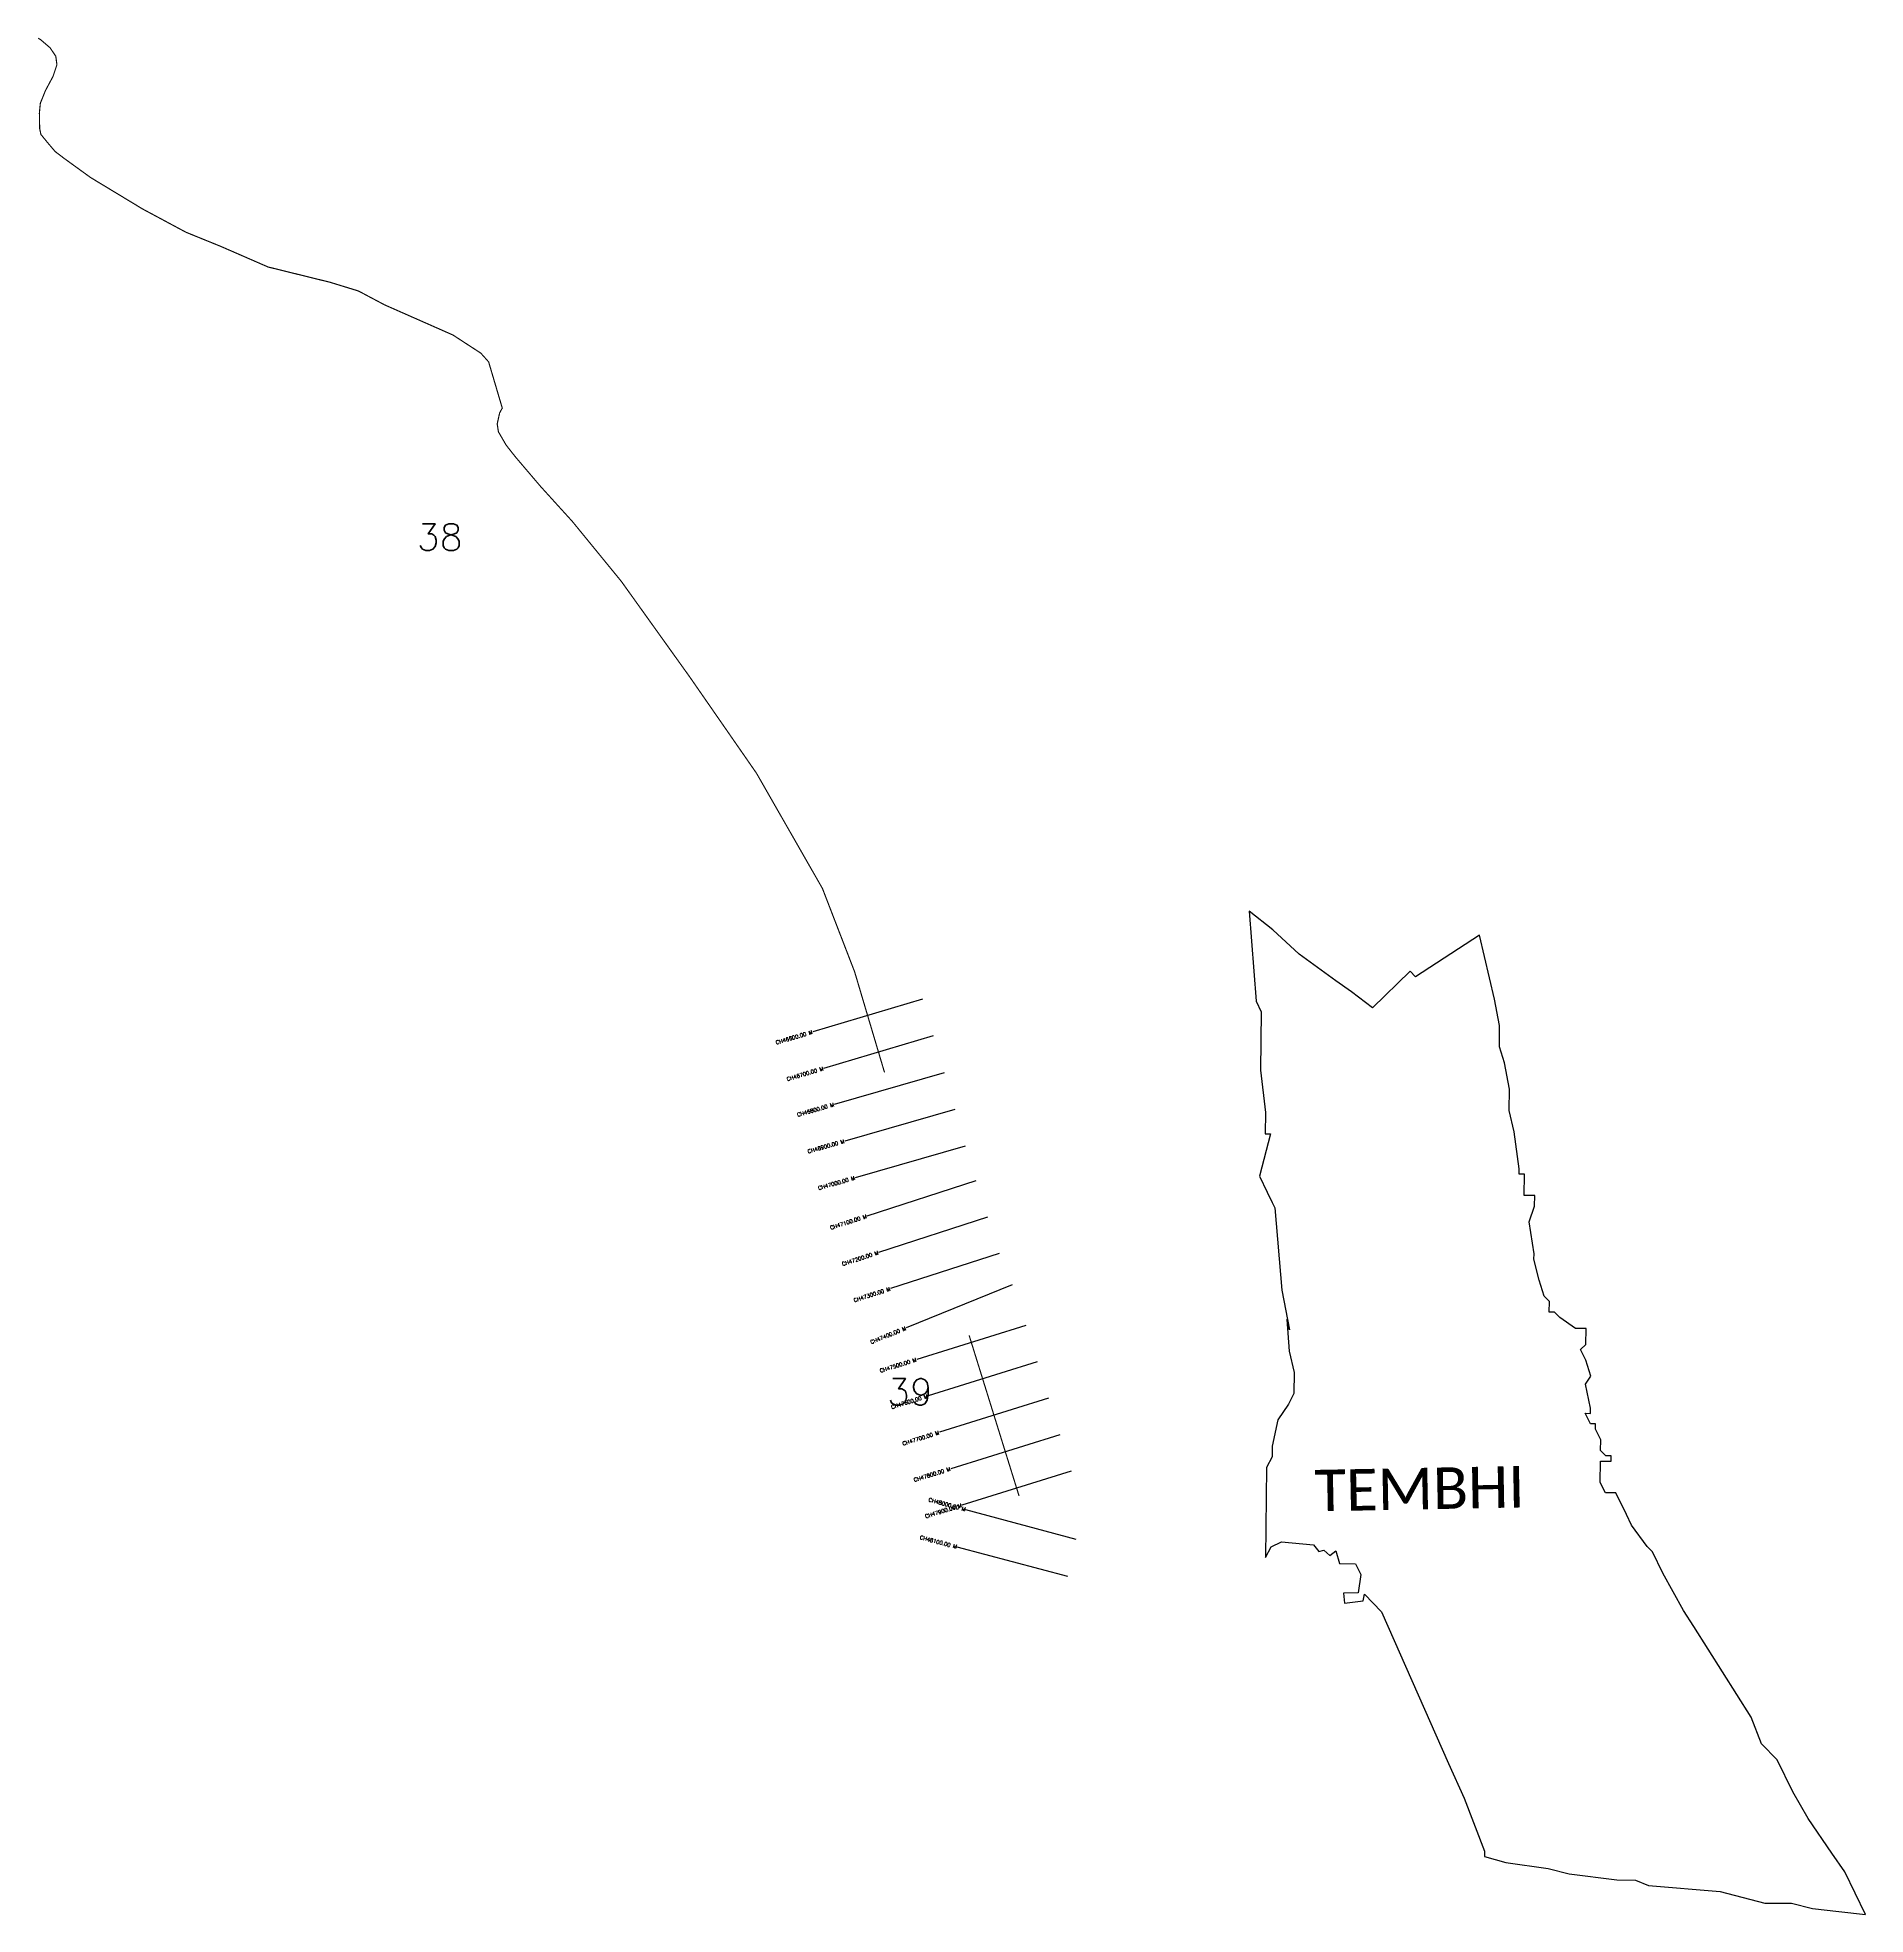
# Model space of a CAD drawing. Header units: metres. Extents: x 255289 to 260083, y 2188872 to 2193793.
import ezdxf
from ezdxf.enums import TextEntityAlignment as Align

# ---------------------------------------------------------------- set-up
doc = ezdxf.new("R2010")
doc.units = ezdxf.units.M
for name, color, linetype in [('CS', 134, 'Continuous'), ('CSMark', 6, 'Continuous'), ('NATURALLY PROTECTED', 3, 'Continuous'), ('village', 3, 'Continuous'), ('VILLAGE NAME', 250, 'Continuous')]:
    doc.layers.add(name, color=color, linetype=linetype)
doc.styles.get("Standard").update_dxf_attribs({"font": 'simplex.shx'})

msp = doc.modelspace()

# ---------------------------------------------------------------- linework, layer by layer
at = {"color": 6, "flags": 128}
msp.add_lwpolyline([(258790, 2191248.9), (258888.3, 2191345)], dxfattribs=at)
at = {"layer": 'CS'}
for p, q in [((257609.8, 2191271.6), (257322.2, 2191186.1)), ((257638.3, 2191175.7), (257350.7, 2191090.2)), ((257666.8, 2191078.2), (257378.4, 2190995.8)), ((257694.3, 2190982.1), (257405.9, 2190899.6)), ((257721.8, 2190885.9), (257433.3, 2190803.5)), ((257749.5, 2190795.3), (257464.1, 2190702.9)), ((257780.3, 2190700.2), (257494.9, 2190607.7)), ((257811.2, 2190605), (257525.8, 2190512.6)), ((257845, 2190522.6), (257567.1, 2190409.7)), ((257881.2, 2190416), (257594.7, 2190326.9)), ((257910.9, 2190320.5), (257624.4, 2190231.4)), ((257940.6, 2190225), (257654.1, 2190135.9)), ((257970.3, 2190129.5), (257683.8, 2190040.5)), ((258000, 2190034), (257713.5, 2189945)), ((258013.1, 2189854.4), (257723.6, 2189933)), ((257990.9, 2189757.6), (257701, 2189834.9))]:
    msp.add_line(p, q, dxfattribs=at)
at = {"layer": 'NATURALLY PROTECTED', "const_width": 3, "flags": 128}
for points in [[(255290.8, 2193791.7), (255297.7, 2193787.3), (255322.3, 2193766.2), (255337.2, 2193744.1), (255340.2, 2193721.9), (255330, 2193691.3), (255310, 2193654), (255296.6, 2193620.6), (255294.2, 2193594.7), (255294.9, 2193554.9), (255298.1, 2193539.1), (255299.2, 2193537.8), (255318.4, 2193514.4), (255335.5, 2193494.3), (255359.1, 2193476.3), (255428.6, 2193426), (255565, 2193343.5), (255678.6, 2193282.6), (255769.9, 2193245.5), (255893.9, 2193191.5), (256056.5, 2193151.4), (256131, 2193128.5), (256199, 2193092.4), (256378.7, 2193013.1), (256451.7, 2192965.6), (256472.2, 2192942.7), (256508, 2192821.6), (256508, 2192821.6), (256508, 2192821.6), (256508, 2192821.6), (256508, 2192821.6), (256508, 2192821.6), (256501, 2192808.7), (256494.7, 2192779.8), (256497.9, 2192759.3), (256518.1, 2192724.5), (256542, 2192694.1), (256608.4, 2192616.1), (256692, 2192524), (256820.3, 2192367), (256998.9, 2192117.5), (257174.6, 2191864.1), (257347.5, 2191562), (257431.9, 2191343.5), (257510.4, 2191079.4)], [(257732.2, 2190390.1), (257863.1, 2189969.1)]]:
    msp.add_lwpolyline(points, dxfattribs=at)
at = {"layer": 'village', "color": 6}
msp.add_lwpolyline([(258790, 2191248.9), (258734.9, 2191291.2), (258693.6, 2191319.4), (258597.2, 2191390), (258528.5, 2191453.3), (258466.6, 2191502.6), (258484.7, 2191266.3), (258498.2, 2191238.4), (258496.5, 2191085.6), (258509.1, 2190974.4), (258508.5, 2190918.8), (258522.4, 2190918.6), (258493.3, 2190807.9), (258513.6, 2190766), (258527.2, 2190738.1), (258534, 2190724.1), (258552.4, 2190508.6), (258572, 2190404.3), (258565.4, 2190432.1), (258571.3, 2190348.7), (258584.6, 2190293), (258584, 2190237.4), (258569.7, 2190209.9), (258541.5, 2190168.5), (258526.8, 2190099.3), (258526.5, 2190071.5), (258512.3, 2190043.8), (258509.6, 2189807.8), (258523.8, 2189835.4), (258551.7, 2189849), (258635, 2189841.1), (258649.1, 2189823.8), (258662.4, 2189827), (258677.7, 2189813.3), (258693.9, 2189825.1), (258703.8, 2189791.7), (258745.5, 2189791.2), (258759.1, 2189763.3), (258752.6, 2189714.8), (258713.6, 2189714.3), (258716.1, 2189688.1), (258765.2, 2189693.8), (258768.9, 2189711.2), (258813.5, 2189665.4), (258989.4, 2189267.6), (259030.1, 2189176.9), (259084, 2189037.4), (259083.8, 2189023.5), (259139.6, 2189007.5), (259250.5, 2188992.3), (259305.9, 2188977.8), (259430.8, 2188962.5), (259479.4, 2188961.9), (259514, 2188947.6), (259701.2, 2188931.5), (259819.1, 2188901.6), (259888.5, 2188901.6), (259943.9, 2188887.1), (260013.2, 2188879.4), (260082.6, 2188871.6), (260028.3, 2188983.4), (259994.2, 2189032.4), (259932.7, 2189123.4), (259891.8, 2189193.3), (259851.1, 2189277.1), (259809.9, 2189319.2), (259783, 2189389), (259632.9, 2189626.9), (259605.6, 2189668.9), (259551.1, 2189766.7), (259524, 2189822.6), (259510.3, 2189836.7), (259469.2, 2189892.7), (259455.7, 2189920.6), (259428, 2189976.8), (259400.7, 2189976.8), (259387.2, 2190004.7), (259387.8, 2190060), (259415.6, 2190060), (259415.8, 2190073.9), (259401.9, 2190074), (259388.1, 2190088.1), (259388.5, 2190115.9), (259374.9, 2190143.8), (259375.1, 2190157.7), (259361.2, 2190157.8), (259347.6, 2190185.8), (259361.5, 2190185.6), (259361.6, 2190199.5), (259348.5, 2190262.2), (259362.6, 2190282.9), (259349.2, 2190324.7), (259335.6, 2190352.6), (259349.7, 2190366.4), (259350.2, 2190408), (259322.4, 2190408.3), (259281, 2190436.6), (259267.3, 2190450.6), (259253.4, 2190450.8), (259253.7, 2190478.6), (259240, 2190492.6), (259226.6, 2190534.5), (259213.3, 2190590.2), (259213.5, 2190604.1), (259200.6, 2190687.5), (259214.9, 2190729.1), (259215.2, 2190757.1), (259187.5, 2190757.1), (259188.1, 2190812.7), (259174.2, 2190812.9), (259174.4, 2190826.8), (259161.6, 2190924.1), (259148.3, 2190979.9), (259149, 2191035.4), (259135.9, 2191105), (259123.2, 2191146.9), (259123.2, 2191202.4), (259110, 2191272), (259096.8, 2191327.7), (259083.6, 2191383.4), (259070.3, 2191439.1), (258902.4, 2191329.9), (258888.3, 2191345)], dxfattribs=at)

# ---------------------------------------------------------------- texts
at = {"char_height": 70, "attachment_point": 1}
for s, insert in [('38', (256283.9, 2192518.2)), ('39', (257517, 2190276.8))]:
    msp.add_mtext_dynamic_manual_height_columns(s, width=95.172, gutter_width=1, heights=[0], dxfattribs=dict(at, insert=insert))
at = {"layer": 'CSMark'}
for s, rotation, p in [('CH46600.00 M', 16.5589, (257321.2, 2191185.8)), ('CH46700.00 M', 16.5589, (257349.7, 2191089.9)), ('CH46800.00 M', 15.9473, (257377.4, 2190995.5)), ('CH46900.00 M', 15.9473, (257404.9, 2190899.4)), ('CH47000.00 M', 15.9473, (257432.4, 2190803.2)), ('CH47100.00 M', 17.9481, (257463.2, 2190702.6)), ('CH47200.00 M', 17.9481, (257494, 2190607.4)), ('CH47300.00 M', 17.9481, (257524.8, 2190512.3)), ('CH47400.00 M', 22.1138, (257566.2, 2190409.3)), ('CH47500.00 M', 17.2708, (257593.8, 2190326.6)), ('CH47600.00 M', 17.2708, (257623.5, 2190231.1)), ('CH47700.00 M', 17.2708, (257653.2, 2190135.6)), ('CH47800.00 M', 17.2708, (257682.8, 2190040.2)), ('CH47900.00 M', 17.2708, (257712.5, 2189944.7)), ('CH48000.00 M', 344.8058, (257722.6, 2189933.3)), ('CH48100.00 M', 345.061, (257700, 2189835.2))]:
    msp.add_text(s, height=10, rotation=rotation, dxfattribs=at).set_placement(p, align=Align.MIDDLE_RIGHT)
at = {"layer": 'VILLAGE NAME', "insert": (258637, 2190037.2), "char_height": 108.748, "attachment_point": 1, "rotation": 1.1028}
msp.add_mtext_dynamic_manual_height_columns('{\\fCalibri|b0|i0|c0|p34;TEMBHI}', width=726.929, gutter_width=543.7, heights=[0], dxfattribs=at)

doc.saveas('drawing.dxf')
